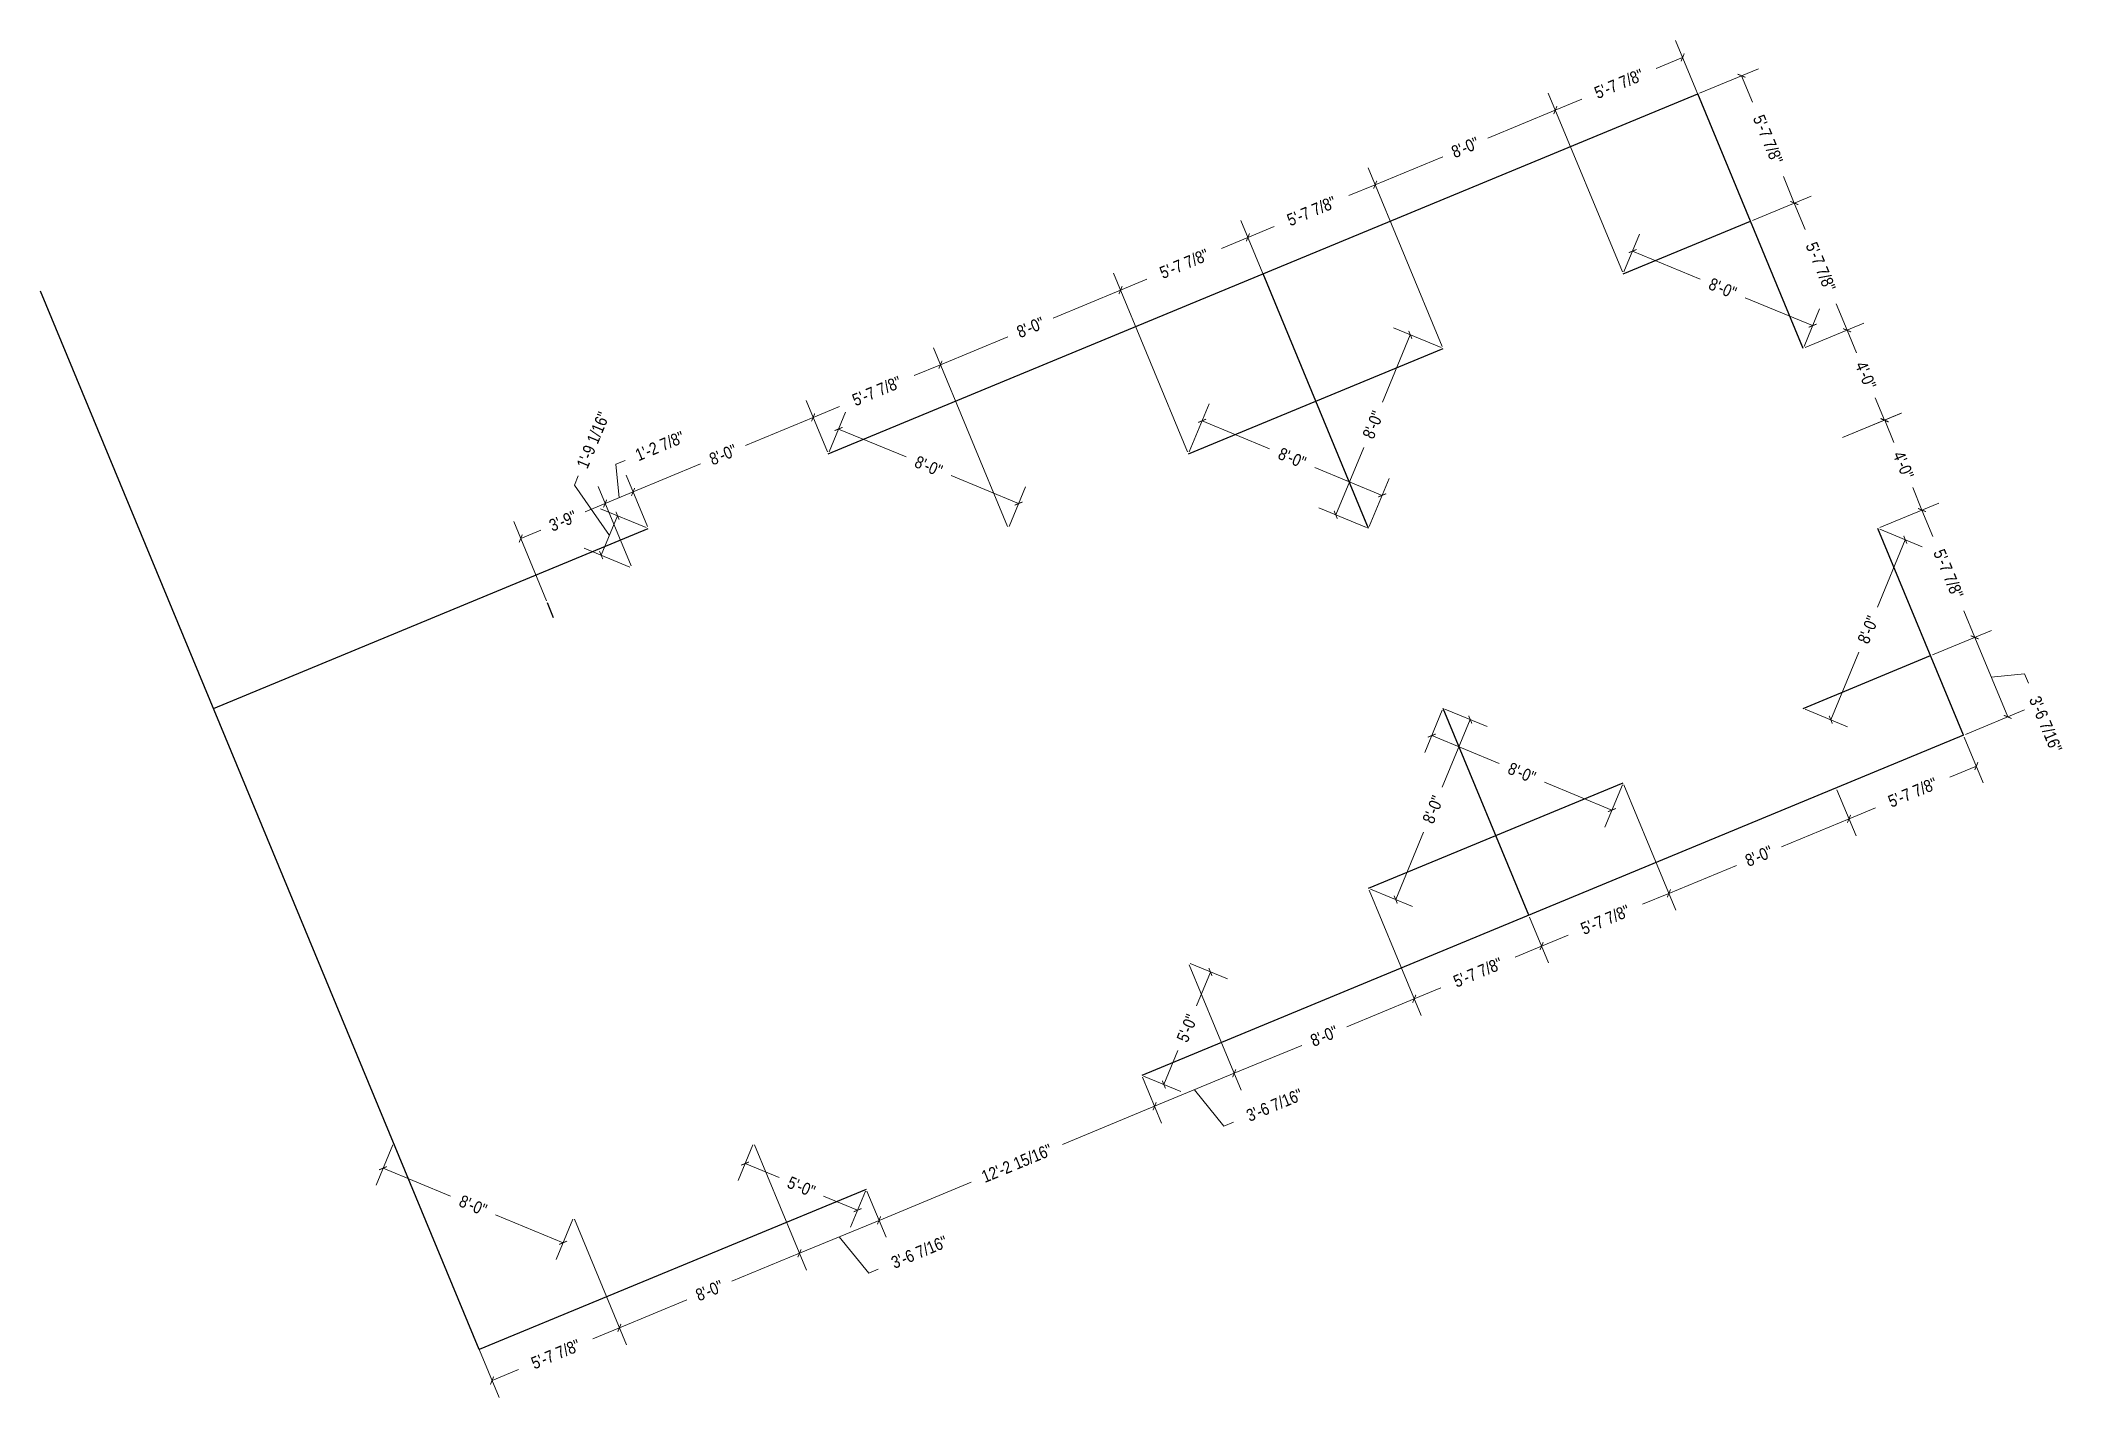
# Model space of a CAD drawing. Header units: inches. Extents: x 16197 to 18735, y 9254 to 10121.
# Drawn here: x 17736 to 18735, y 9280 to 9949 of the extents above; entities that cross this region are included whole.
import ezdxf

# ---------------------------------------------------------------- set-up
doc = ezdxf.new("R2010")
doc.units = ezdxf.units.IN
doc.header["$MEASUREMENT"] = 0
doc.styles.add('ARCHENTLTD', font='technical.ttf', dxfattribs={"height": 6})
doc.dimstyles.get("Standard").update_dxf_attribs({"dimtxt": 0.18, "dimasz": 0.18, "dimexe": 0.18, "dimexo": 0.0625, "dimgap": 0.09, "dimtad": 0, "dimtih": 1, "dimtoh": 1, "dimdec": 4, "dimzin": 0, "dimdsep": 46, "dimtxsty": 'Standard', "dimcen": 0.09, "dimadec": 0, "dimazin": 0, "dimtfac": 1, "dimtdec": 4, "dimtofl": 0, "dimtmove": 0, "dimatfit": 3, "dimfxl": 1, "dimtolj": 1, "dimtzin": 0, "dimarcsym": 0})

msp = doc.modelspace()

# ---------------------------------------------------------------- blocks, each defined once
blk = doc.blocks.new('_ArchTick')
at = {"color": 0, "linetype": 'ByBlock', "const_width": 0.15}
blk.add_lwpolyline([(-0.5, -0.5), (0.5, 0.5)], dxfattribs=at)
blk = doc.blocks.new('*D200')
at = {"color": 3, "lineweight": 9}
for p, q in [((18026.43, 9689.94), (18010.23, 9729.05)), ((18013.67, 9720.73), (18003.75, 9716.62)), ((17984.85, 9672.72), (17968.66, 9711.83)), ((17972.1, 9703.51), (17982.02, 9707.62))]:
    blk.add_line(p, q, dxfattribs=at)
at = {"color": 3, "lineweight": 9, "xscale": 3, "yscale": 3, "zscale": 3}
for p, rotation in [((18013.67, 9720.73), 22.49999999999786), ((17972.1, 9703.51), 202.4999999999979)]:
    blk.add_blockref('_ArchTick', p, dxfattribs=dict(at, rotation=rotation))
at = {"color": 3, "insert": (17992.89, 9712.12), "char_height": 6, "attachment_point": 5, "rotation": 22.5, "style": 'ARCHENTLTD'}
blk.add_mtext('\\A1;3\'-9"', dxfattribs=at)
blk = doc.blocks.new('*D201')
at = {"color": 3, "lineweight": 9}
for p, q in [((18018.88, 9740.05), (18023.5, 9741.96)), ((18020.55, 9723.58), (18018.88, 9740.05)), ((18026.43, 9689.94), (18010.23, 9729.05)), ((18034.48, 9709.39), (18023.98, 9734.74)), ((18013.67, 9720.73), (18027.42, 9726.43))]:
    blk.add_line(p, q, dxfattribs=at)
at = {"color": 3, "lineweight": 9, "xscale": 3, "yscale": 3, "zscale": 3}
for p, rotation in [((18027.42, 9726.43), 22.49999999999789), ((18013.67, 9720.73), 202.4999999999979)]:
    blk.add_blockref('_ArchTick', p, dxfattribs=dict(at, rotation=rotation))
at = {"color": 3, "insert": (18040.57, 9749.04), "char_height": 6, "attachment_point": 5, "rotation": 22.5, "style": 'ARCHENTLTD'}
blk.add_mtext('\\A1;1\'-2 7/8"', dxfattribs=at)
blk = doc.blocks.new('*D202')
at = {"color": 3, "lineweight": 9}
for p, q in [((18123.17, 9746.13), (18112.67, 9771.48)), ((18116.12, 9763.17), (18082.86, 9749.39)), ((18027.42, 9726.43), (18060.68, 9740.2)), ((18034.48, 9709.39), (18023.98, 9734.74))]:
    blk.add_line(p, q, dxfattribs=at)
at = {"color": 3, "lineweight": 9, "xscale": 3, "yscale": 3, "zscale": 3}
for p, rotation in [((18116.12, 9763.17), 22.49999999999789), ((18027.42, 9726.43), 202.4999999999979)]:
    blk.add_blockref('_ArchTick', p, dxfattribs=dict(at, rotation=rotation))
at = {"color": 3, "insert": (18071.77, 9744.8), "char_height": 6, "attachment_point": 5, "rotation": 22.5, "style": 'ARCHENTLTD'}
blk.add_mtext('\\A1;8\'-0"', dxfattribs=at)
blk = doc.blocks.new('*D203')
at = {"color": 3, "lineweight": 9}
for p, q in [((18211.87, 9709.39), (18175.39, 9797.46)), ((18178.83, 9789.14), (18165.83, 9783.76)), ((18123.17, 9746.13), (18112.67, 9771.48)), ((18116.12, 9763.17), (18129.12, 9768.55))]:
    blk.add_line(p, q, dxfattribs=at)
at = {"color": 3, "lineweight": 9, "xscale": 3, "yscale": 3, "zscale": 3}
for p, rotation in [((18178.83, 9789.14), 22.49999999999789), ((18116.12, 9763.17), 202.4999999999979)]:
    blk.add_blockref('_ArchTick', p, dxfattribs=dict(at, rotation=rotation))
at = {"color": 3, "insert": (18147.47, 9776.15), "char_height": 6, "attachment_point": 5, "rotation": 22.5, "style": 'ARCHENTLTD'}
blk.add_mtext('\\A1;5\'-7 7/8"', dxfattribs=at)
blk = doc.blocks.new('*D204')
at = {"color": 3, "lineweight": 9}
for p, q in [((18300.56, 9746.13), (18264.08, 9834.2)), ((18267.52, 9825.88), (18234.27, 9812.11)), ((18211.87, 9709.39), (18175.39, 9797.46)), ((18178.83, 9789.14), (18212.08, 9802.92))]:
    blk.add_line(p, q, dxfattribs=at)
at = {"color": 3, "lineweight": 9, "xscale": 3, "yscale": 3, "zscale": 3}
for p, rotation in [((18267.52, 9825.88), 22.49999999999789), ((18178.83, 9789.14), 202.4999999999979)]:
    blk.add_blockref('_ArchTick', p, dxfattribs=dict(at, rotation=rotation))
at = {"color": 3, "insert": (18223.18, 9807.51), "char_height": 6, "attachment_point": 5, "rotation": 22.5, "style": 'ARCHENTLTD'}
blk.add_mtext('\\A1;8\'-0"', dxfattribs=at)
blk = doc.blocks.new('*D205')
at = {"color": 3, "lineweight": 9}
for p, q in [((18389.25, 9709.39), (18326.79, 9860.17)), ((18330.24, 9851.86), (18317.24, 9846.47)), ((18300.56, 9746.13), (18264.08, 9834.2)), ((18267.52, 9825.88), (18280.53, 9831.27))]:
    blk.add_line(p, q, dxfattribs=at)
at = {"color": 3, "lineweight": 9, "xscale": 3, "yscale": 3, "zscale": 3}
for p, rotation in [((18330.24, 9851.86), 22.49999999999789), ((18267.52, 9825.88), 202.4999999999979)]:
    blk.add_blockref('_ArchTick', p, dxfattribs=dict(at, rotation=rotation))
at = {"color": 3, "insert": (18298.88, 9838.87), "char_height": 6, "attachment_point": 5, "rotation": 22.5, "style": 'ARCHENTLTD'}
blk.add_mtext('\\A1;5\'-7 7/8"', dxfattribs=at)
blk = doc.blocks.new('*D206')
at = {"color": 3, "lineweight": 9}
for p, q in [((18392.95, 9877.84), (18379.95, 9872.45)), ((18425.99, 9798.08), (18389.51, 9886.15)), ((18389.25, 9709.39), (18326.79, 9860.17)), ((18330.24, 9851.86), (18343.24, 9857.24))]:
    blk.add_line(p, q, dxfattribs=at)
at = {"color": 3, "lineweight": 9, "xscale": 3, "yscale": 3, "zscale": 3}
for p, rotation in [((18392.95, 9877.84), 22.49999999999789), ((18330.24, 9851.86), 202.4999999999979)]:
    blk.add_blockref('_ArchTick', p, dxfattribs=dict(at, rotation=rotation))
at = {"color": 3, "insert": (18361.6, 9864.85), "char_height": 6, "attachment_point": 5, "rotation": 22.5, "style": 'ARCHENTLTD'}
blk.add_mtext('\\A1;5\'-7 7/8"', dxfattribs=at)
blk = doc.blocks.new('*D207')
at = {"color": 3, "lineweight": 9}
for p, q in [((18514.68, 9834.82), (18478.2, 9922.89)), ((18481.65, 9914.57), (18448.39, 9900.8)), ((18392.95, 9877.84), (18426.21, 9891.61)), ((18425.99, 9798.08), (18389.51, 9886.15))]:
    blk.add_line(p, q, dxfattribs=at)
at = {"color": 3, "lineweight": 9, "xscale": 3, "yscale": 3, "zscale": 3}
for p, rotation in [((18481.65, 9914.57), 22.49999999999789), ((18392.95, 9877.84), 202.4999999999979)]:
    blk.add_blockref('_ArchTick', p, dxfattribs=dict(at, rotation=rotation))
at = {"color": 3, "insert": (18437.3, 9896.2), "char_height": 6, "attachment_point": 5, "rotation": 22.5, "style": 'ARCHENTLTD'}
blk.add_mtext('\\A1;8\'-0"', dxfattribs=at)
blk = doc.blocks.new('*D208')
at = {"color": 3, "lineweight": 9}
for p, q in [((18603.37, 9798.08), (18540.92, 9948.87)), ((18544.36, 9940.55), (18531.36, 9935.17)), ((18514.68, 9834.82), (18478.2, 9922.89)), ((18481.65, 9914.57), (18494.65, 9919.96))]:
    blk.add_line(p, q, dxfattribs=at)
at = {"color": 3, "lineweight": 9, "xscale": 3, "yscale": 3, "zscale": 3}
for p, rotation in [((18544.36, 9940.55), 22.49999999999789), ((18481.65, 9914.57), 202.4999999999979)]:
    blk.add_blockref('_ArchTick', p, dxfattribs=dict(at, rotation=rotation))
at = {"color": 3, "insert": (18513, 9927.56), "char_height": 6, "attachment_point": 5, "rotation": 22.5, "style": 'ARCHENTLTD'}
blk.add_mtext('\\A1;5\'-7 7/8"', dxfattribs=at)
blk = doc.blocks.new('*D209')
at = {"color": 3, "lineweight": 9}
for p, q in [((18604.68, 9797.54), (18633.65, 9809.54)), ((18625.34, 9806.1), (18629.92, 9795.03)), ((18643.71, 9761.75), (18639.13, 9772.81)), ((18623.05, 9753.19), (18652.02, 9765.2))]:
    blk.add_line(p, q, dxfattribs=at)
at = {"color": 3, "lineweight": 9, "xscale": 3, "yscale": 3, "zscale": 3}
for p, rotation in [((18625.34, 9806.1), 112.5000000000001), ((18643.71, 9761.75), 292.5000000000001)]:
    blk.add_blockref('_ArchTick', p, dxfattribs=dict(at, rotation=rotation))
at = {"color": 3, "insert": (18634.52, 9783.92), "char_height": 6, "attachment_point": 5, "rotation": 292.5, "style": 'ARCHENTLTD'}
blk.add_mtext('\\A1;4\'-0"', dxfattribs=at)
blk = doc.blocks.new('*D210')
at = {"color": 3, "lineweight": 9}
for p, q in [((18578.7, 9860.26), (18607.68, 9872.26)), ((18599.36, 9868.81), (18604.75, 9855.81)), ((18625.34, 9806.1), (18619.95, 9819.1)), ((18604.68, 9797.54), (18633.65, 9809.54))]:
    blk.add_line(p, q, dxfattribs=at)
at = {"color": 3, "lineweight": 9, "xscale": 3, "yscale": 3, "zscale": 3}
for p, rotation in [((18599.36, 9868.81), 112.5000000000001), ((18625.34, 9806.1), 292.5000000000001)]:
    blk.add_blockref('_ArchTick', p, dxfattribs=dict(at, rotation=rotation))
at = {"color": 3, "insert": (18612.35, 9837.45), "char_height": 6, "attachment_point": 5, "rotation": 292.5, "style": 'ARCHENTLTD'}
blk.add_mtext('\\A1;5\'-7 7/8"', dxfattribs=at)
blk = doc.blocks.new('*D211')
at = {"color": 3, "lineweight": 9}
for p, q in [((18552.73, 9922.97), (18581.7, 9934.97)), ((18573.38, 9931.53), (18578.77, 9918.52)), ((18599.36, 9868.81), (18593.98, 9881.81)), ((18578.7, 9860.26), (18607.68, 9872.26))]:
    blk.add_line(p, q, dxfattribs=at)
at = {"color": 3, "lineweight": 9, "xscale": 3, "yscale": 3, "zscale": 3}
for p, rotation in [((18573.38, 9931.53), 112.5000000000001), ((18599.36, 9868.81), 292.5000000000001)]:
    blk.add_blockref('_ArchTick', p, dxfattribs=dict(at, rotation=rotation))
at = {"color": 3, "insert": (18586.37, 9900.17), "char_height": 6, "attachment_point": 5, "rotation": 292.5, "style": 'ARCHENTLTD'}
blk.add_mtext('\\A1;5\'-7 7/8"', dxfattribs=at)
blk = doc.blocks.new('*D212')
at = {"color": 3, "lineweight": 9}
for p, q in [((18623.05, 9753.19), (18652.19, 9765.27)), ((18643.88, 9761.82), (18648.46, 9750.76)), ((18662.25, 9717.48), (18657.66, 9728.54)), ((18641.42, 9708.85), (18670.56, 9720.92))]:
    blk.add_line(p, q, dxfattribs=at)
at = {"color": 3, "lineweight": 9, "xscale": 3, "yscale": 3, "zscale": 3}
for p, rotation in [((18643.88, 9761.82), 112.5000000000026), ((18662.25, 9717.48), 292.5000000000026)]:
    blk.add_blockref('_ArchTick', p, dxfattribs=dict(at, rotation=rotation))
at = {"color": 3, "insert": (18653.06, 9739.65), "char_height": 6, "attachment_point": 5, "rotation": 292.5, "style": 'ARCHENTLTD'}
blk.add_mtext('\\A1;4\'-0"', dxfattribs=at)
blk = doc.blocks.new('*D213')
at = {"color": 3, "lineweight": 9}
for p, q in [((18641.42, 9708.85), (18670.56, 9720.92)), ((18662.25, 9717.48), (18667.63, 9704.47)), ((18688.22, 9654.76), (18682.84, 9667.76)), ((18667.4, 9646.13), (18696.54, 9658.2))]:
    blk.add_line(p, q, dxfattribs=at)
at = {"color": 3, "lineweight": 9, "xscale": 3, "yscale": 3, "zscale": 3}
for p, rotation in [((18662.25, 9717.48), 112.5000000000026), ((18688.22, 9654.76), 292.5000000000026)]:
    blk.add_blockref('_ArchTick', p, dxfattribs=dict(at, rotation=rotation))
at = {"color": 3, "insert": (18675.24, 9686.12), "char_height": 6, "attachment_point": 5, "rotation": 292.5, "style": 'ARCHENTLTD'}
blk.add_mtext('\\A1;5\'-7 7/8"', dxfattribs=at)
blk = doc.blocks.new('*D214')
at = {"color": 3, "lineweight": 9}
for p, q in [((18667.4, 9646.13), (18696.54, 9658.2)), ((18688.22, 9654.76), (18704.46, 9615.56)), ((18696.34, 9635.16), (18712.81, 9636.83)), ((18712.81, 9636.83), (18714.72, 9632.22)), ((18683.63, 9606.94), (18712.77, 9619.01))]:
    blk.add_line(p, q, dxfattribs=at)
at = {"color": 3, "lineweight": 9, "xscale": 3, "yscale": 3, "zscale": 3}
for p, rotation in [((18688.22, 9654.76), 112.5000000000026), ((18704.46, 9615.56), 292.5000000000026)]:
    blk.add_blockref('_ArchTick', p, dxfattribs=dict(at, rotation=rotation))
at = {"color": 3, "insert": (18723.12, 9611.95), "char_height": 6, "attachment_point": 5, "rotation": 292.5, "style": 'ARCHENTLTD'}
blk.add_mtext('\\A1;3\'-6 7/16"', dxfattribs=at)
blk = doc.blocks.new('*D215')
at = {"color": 3, "lineweight": 9}
for p, q in [((17998.51, 9729.73), (18000.43, 9734.35)), ((18015.73, 9705), (17998.51, 9729.73)), ((18033.94, 9708.85), (18011.44, 9718.17)), ((18011.7, 9695.28), (18019.76, 9714.72)), ((18025.89, 9689.4), (18003.39, 9698.72))]:
    blk.add_line(p, q, dxfattribs=at)
at = {"color": 3, "lineweight": 9, "xscale": 3, "yscale": 3, "zscale": 3}
for p, rotation in [((18019.76, 9714.72), 67.50000000000126), ((18011.7, 9695.28), 247.5000000000013)]:
    blk.add_blockref('_ArchTick', p, dxfattribs=dict(at, rotation=rotation))
at = {"color": 3, "insert": (18007.71, 9751.94), "char_height": 6, "attachment_point": 5, "rotation": 67.5, "style": 'ARCHENTLTD'}
blk.add_mtext('\\A1;1\'-9 1/16"', dxfattribs=at)
blk = doc.blocks.new('*D216')
at = {"color": 3, "lineweight": 9}
for p, q in [((18123.94, 9746.13), (18132.07, 9765.75)), ((18128.62, 9757.44), (18161.88, 9743.66)), ((18217.32, 9720.7), (18184.06, 9734.47)), ((18212.63, 9709.39), (18220.76, 9729.02))]:
    blk.add_line(p, q, dxfattribs=at)
at = {"color": 3, "lineweight": 9, "xscale": 3, "yscale": 3, "zscale": 3}
for p, rotation in [((18128.62, 9757.44), 157.5000000000009), ((18217.32, 9720.7), 337.5000000000009)]:
    blk.add_blockref('_ArchTick', p, dxfattribs=dict(at, rotation=rotation))
at = {"color": 3, "insert": (18172.97, 9739.07), "char_height": 6, "attachment_point": 5, "rotation": 337.5, "style": 'ARCHENTLTD'}
blk.add_mtext('\\A1;8\'-0"', dxfattribs=at)
blk = doc.blocks.new('*D217')
at = {"color": 3, "lineweight": 9}
for p, q in [((18301.32, 9746.13), (18311.13, 9769.8)), ((18307.69, 9761.49), (18340.94, 9747.71)), ((18396.38, 9724.75), (18363.13, 9738.52)), ((18390.02, 9709.39), (18399.82, 9733.06))]:
    blk.add_line(p, q, dxfattribs=at)
at = {"color": 3, "lineweight": 9, "xscale": 3, "yscale": 3, "zscale": 3}
for p, rotation in [((18307.69, 9761.49), 157.4999999999991), ((18396.38, 9724.75), 337.4999999999991)]:
    blk.add_blockref('_ArchTick', p, dxfattribs=dict(at, rotation=rotation))
at = {"color": 3, "insert": (18352.03, 9743.12), "char_height": 6, "attachment_point": 5, "rotation": 337.5, "style": 'ARCHENTLTD'}
blk.add_mtext('\\A1;8\'-0"', dxfattribs=at)
blk = doc.blocks.new('*D218')
at = {"color": 3, "lineweight": 9}
for p, q in [((18410.24, 9803.84), (18396.47, 9770.59)), ((18425.45, 9797.54), (18401.93, 9807.28)), ((18373.5, 9715.15), (18387.28, 9748.4)), ((18388.71, 9708.85), (18365.19, 9718.59))]:
    blk.add_line(p, q, dxfattribs=at)
at = {"color": 3, "lineweight": 9, "xscale": 3, "yscale": 3, "zscale": 3}
for p, rotation in [((18410.24, 9803.84), 67.4999999999999), ((18373.5, 9715.15), 247.4999999999999)]:
    blk.add_blockref('_ArchTick', p, dxfattribs=dict(at, rotation=rotation))
at = {"color": 3, "insert": (18391.87, 9759.49), "char_height": 6, "attachment_point": 5, "rotation": 67.5, "style": 'ARCHENTLTD'}
blk.add_mtext('\\A1;8\'-0"', dxfattribs=at)
blk = doc.blocks.new('*D219')
at = {"color": 3, "lineweight": 9}
for p, q in [((18515.45, 9834.82), (18523.15, 9853.43)), ((18519.71, 9845.11), (18552.96, 9831.34)), ((18608.4, 9808.37), (18575.15, 9822.15)), ((18604.14, 9798.08), (18611.85, 9816.69))]:
    blk.add_line(p, q, dxfattribs=at)
at = {"color": 3, "lineweight": 9, "xscale": 3, "yscale": 3, "zscale": 3}
for p, rotation in [((18519.71, 9845.11), 157.5000000000001), ((18608.4, 9808.37), 337.5000000000001)]:
    blk.add_blockref('_ArchTick', p, dxfattribs=dict(at, rotation=rotation))
at = {"color": 3, "insert": (18564.06, 9826.74), "char_height": 6, "attachment_point": 5, "rotation": 337.5, "style": 'ARCHENTLTD'}
blk.add_mtext('\\A1;8\'-0"', dxfattribs=at)
blk = doc.blocks.new('*D220')
at = {"color": 3, "lineweight": 9}
for p, q in [((18641.42, 9708.08), (18662.36, 9699.41)), ((18654.04, 9702.85), (18640.27, 9669.6)), ((18617.31, 9614.16), (18631.08, 9647.41)), ((18604.68, 9619.39), (18625.62, 9610.72))]:
    blk.add_line(p, q, dxfattribs=at)
at = {"color": 3, "lineweight": 9, "xscale": 3, "yscale": 3, "zscale": 3}
for p, rotation in [((18654.04, 9702.85), 67.49999999999824), ((18617.31, 9614.16), 247.4999999999982)]:
    blk.add_blockref('_ArchTick', p, dxfattribs=dict(at, rotation=rotation))
at = {"color": 3, "insert": (18635.68, 9658.51), "char_height": 6, "attachment_point": 5, "rotation": 67.5, "style": 'ARCHENTLTD'}
blk.add_mtext('\\A1;8\'-0"', dxfattribs=at)
blk = doc.blocks.new('*D221')
at = {"color": 3, "lineweight": 9}
for p, q in [((18683.09, 9605.63), (18692.46, 9583)), ((18689.02, 9591.31), (18676.02, 9585.93)), ((18620.37, 9579.65), (18629.75, 9557.02)), ((18626.31, 9565.34), (18639.31, 9570.72))]:
    blk.add_line(p, q, dxfattribs=at)
at = {"color": 3, "lineweight": 9, "xscale": 3, "yscale": 3, "zscale": 3}
for p, rotation in [((18689.02, 9591.31), 22.49999999999912), ((18626.31, 9565.34), 202.4999999999991)]:
    blk.add_blockref('_ArchTick', p, dxfattribs=dict(at, rotation=rotation))
at = {"color": 3, "insert": (18657.66, 9578.32), "char_height": 6, "attachment_point": 5, "rotation": 22.5, "style": 'ARCHENTLTD'}
blk.add_mtext('\\A1;5\'-7 7/8"', dxfattribs=at)
blk = doc.blocks.new('*D222')
at = {"color": 3, "lineweight": 9}
for p, q in [((18515.45, 9582.11), (18541.06, 9520.28)), ((18620.37, 9579.65), (18629.75, 9557.02)), ((18626.31, 9565.34), (18593.05, 9551.56)), ((18537.61, 9528.6), (18570.86, 9542.37))]:
    blk.add_line(p, q, dxfattribs=at)
at = {"color": 3, "lineweight": 9, "xscale": 3, "yscale": 3, "zscale": 3}
for p, rotation in [((18626.31, 9565.34), 22.49999999999904), ((18537.61, 9528.6), 202.499999999999)]:
    blk.add_blockref('_ArchTick', p, dxfattribs=dict(at, rotation=rotation))
at = {"color": 3, "insert": (18581.96, 9546.97), "char_height": 6, "attachment_point": 5, "rotation": 22.5, "style": 'ARCHENTLTD'}
blk.add_mtext('\\A1;8\'-0"', dxfattribs=at)
blk = doc.blocks.new('*D223')
at = {"color": 3, "lineweight": 9}
for p, q in [((18515.45, 9582.11), (18541.06, 9520.28)), ((18537.61, 9528.6), (18524.61, 9523.21)), ((18468.97, 9516.94), (18478.34, 9494.31)), ((18474.9, 9502.62), (18487.9, 9508.01))]:
    blk.add_line(p, q, dxfattribs=at)
at = {"color": 3, "lineweight": 9, "xscale": 3, "yscale": 3, "zscale": 3}
for p, rotation in [((18537.61, 9528.6), 22.49999999999904), ((18474.9, 9502.62), 202.499999999999)]:
    blk.add_blockref('_ArchTick', p, dxfattribs=dict(at, rotation=rotation))
at = {"color": 3, "insert": (18506.26, 9515.61), "char_height": 6, "attachment_point": 5, "rotation": 22.5, "style": 'ARCHENTLTD'}
blk.add_mtext('\\A1;5\'-7 7/8"', dxfattribs=at)
blk = doc.blocks.new('*D224')
at = {"color": 3, "lineweight": 9}
for p, q in [((18390.02, 9530.16), (18415.63, 9468.33)), ((18468.97, 9516.94), (18478.34, 9494.31)), ((18474.9, 9502.62), (18461.9, 9497.23)), ((18412.18, 9476.64), (18425.19, 9482.03))]:
    blk.add_line(p, q, dxfattribs=at)
at = {"color": 3, "lineweight": 9, "xscale": 3, "yscale": 3, "zscale": 3}
for p, rotation in [((18474.9, 9502.62), 22.49999999999904), ((18412.18, 9476.64), 202.499999999999)]:
    blk.add_blockref('_ArchTick', p, dxfattribs=dict(at, rotation=rotation))
at = {"color": 3, "insert": (18443.54, 9489.63), "char_height": 6, "attachment_point": 5, "rotation": 22.5, "style": 'ARCHENTLTD'}
blk.add_mtext('\\A1;5\'-7 7/8"', dxfattribs=at)
blk = doc.blocks.new('*D225')
at = {"color": 3, "lineweight": 9}
for p, q in [((18390.02, 9530.16), (18415.63, 9468.33)), ((18301.32, 9493.42), (18326.93, 9431.59)), ((18412.18, 9476.64), (18378.93, 9462.87)), ((18323.49, 9439.91), (18356.74, 9453.68))]:
    blk.add_line(p, q, dxfattribs=at)
at = {"color": 3, "lineweight": 9, "xscale": 3, "yscale": 3, "zscale": 3}
for p, rotation in [((18412.18, 9476.64), 22.49999999999904), ((18323.49, 9439.91), 202.499999999999)]:
    blk.add_blockref('_ArchTick', p, dxfattribs=dict(at, rotation=rotation))
at = {"color": 3, "insert": (18367.84, 9458.27), "char_height": 6, "attachment_point": 5, "rotation": 22.5, "style": 'ARCHENTLTD'}
blk.add_mtext('\\A1;8\'-0"', dxfattribs=at)
blk = doc.blocks.new('*D226')
at = {"color": 3, "lineweight": 9}
for p, q in [((18301.32, 9493.42), (18326.93, 9431.59)), ((18278.36, 9437.99), (18287.74, 9415.35)), ((18323.49, 9439.91), (18284.29, 9423.67)), ((18303.89, 9431.79), (18318.45, 9413.94)), ((18318.45, 9413.94), (18323.07, 9415.85))]:
    blk.add_line(p, q, dxfattribs=at)
at = {"color": 3, "lineweight": 9, "xscale": 3, "yscale": 3, "zscale": 3}
for p, rotation in [((18323.49, 9439.91), 22.49999999999904), ((18284.29, 9423.67), 202.499999999999)]:
    blk.add_blockref('_ArchTick', p, dxfattribs=dict(at, rotation=rotation))
at = {"color": 3, "insert": (18343.33, 9424.25), "char_height": 6, "attachment_point": 5, "rotation": 22.5, "style": 'ARCHENTLTD'}
blk.add_mtext('\\A1;3\'-6 7/16"', dxfattribs=at)
blk = doc.blocks.new('*D227')
at = {"color": 3, "lineweight": 9}
for p, q in [((18278.36, 9437.99), (18287.74, 9415.35)), ((18284.29, 9423.67), (18239, 9404.91)), ((18142.63, 9381.77), (18152.01, 9359.13)), ((18148.56, 9367.45), (18193.86, 9386.21))]:
    blk.add_line(p, q, dxfattribs=at)
at = {"color": 3, "lineweight": 9, "xscale": 3, "yscale": 3, "zscale": 3}
for p, rotation in [((18284.29, 9423.67), 22.49999999999904), ((18148.56, 9367.45), 202.499999999999)]:
    blk.add_blockref('_ArchTick', p, dxfattribs=dict(at, rotation=rotation))
at = {"color": 3, "insert": (18216.43, 9395.56), "char_height": 6, "attachment_point": 5, "rotation": 22.5, "style": 'ARCHENTLTD'}
blk.add_mtext('\\A1;12\'-2 15/16"', dxfattribs=at)
blk = doc.blocks.new('*D228')
at = {"color": 3, "lineweight": 9}
for p, q in [((18087.2, 9404.73), (18112.81, 9342.9)), ((18142.63, 9381.77), (18152.01, 9359.13)), ((18148.56, 9367.45), (18109.37, 9351.21)), ((18128.97, 9359.33), (18143.52, 9341.48)), ((18143.52, 9341.48), (18148.14, 9343.4))]:
    blk.add_line(p, q, dxfattribs=at)
at = {"color": 3, "lineweight": 9, "xscale": 3, "yscale": 3, "zscale": 3}
for p, rotation in [((18148.56, 9367.45), 22.49999999999904), ((18109.37, 9351.21), 202.499999999999)]:
    blk.add_blockref('_ArchTick', p, dxfattribs=dict(at, rotation=rotation))
at = {"color": 3, "insert": (18168.41, 9351.79), "char_height": 6, "attachment_point": 5, "rotation": 22.5, "style": 'ARCHENTLTD'}
blk.add_mtext('\\A1;3\'-6 7/16"', dxfattribs=at)
blk = doc.blocks.new('*D229')
at = {"color": 3, "lineweight": 9}
for p, q in [((18087.2, 9404.73), (18112.81, 9342.9)), ((17998.51, 9367.99), (18024.12, 9306.16)), ((18109.37, 9351.21), (18076.12, 9337.44)), ((18020.68, 9314.48), (18053.93, 9328.25))]:
    blk.add_line(p, q, dxfattribs=at)
at = {"color": 3, "lineweight": 9, "xscale": 3, "yscale": 3, "zscale": 3}
for p, rotation in [((18109.37, 9351.21), 22.49999999999904), ((18020.68, 9314.48), 202.499999999999)]:
    blk.add_blockref('_ArchTick', p, dxfattribs=dict(at, rotation=rotation))
at = {"color": 3, "insert": (18065.02, 9332.84), "char_height": 6, "attachment_point": 5, "rotation": 22.5, "style": 'ARCHENTLTD'}
blk.add_mtext('\\A1;8\'-0"', dxfattribs=at)
blk = doc.blocks.new('*D230')
at = {"color": 3, "lineweight": 9}
for p, q in [((17909.82, 9404.73), (17961.4, 9280.18)), ((17998.51, 9367.99), (18024.12, 9306.16)), ((18020.68, 9314.48), (18007.67, 9309.09)), ((17957.96, 9288.5), (17970.96, 9293.88))]:
    blk.add_line(p, q, dxfattribs=at)
at = {"color": 3, "lineweight": 9, "xscale": 3, "yscale": 3, "zscale": 3}
for p, rotation in [((18020.68, 9314.48), 22.49999999999904), ((17957.96, 9288.5), 202.499999999999)]:
    blk.add_blockref('_ArchTick', p, dxfattribs=dict(at, rotation=rotation))
at = {"color": 3, "insert": (17989.32, 9301.49), "char_height": 6, "attachment_point": 5, "rotation": 22.5, "style": 'ARCHENTLTD'}
blk.add_mtext('\\A1;5\'-7 7/8"', dxfattribs=at)
blk = doc.blocks.new('*D231')
at = {"color": 3, "lineweight": 9}
for p, q in [((18425.99, 9618.85), (18417.37, 9598.03)), ((18420.81, 9606.35), (18454.06, 9592.57)), ((18509.5, 9569.61), (18476.25, 9583.38)), ((18514.68, 9582.11), (18506.06, 9561.3))]:
    blk.add_line(p, q, dxfattribs=at)
at = {"color": 3, "lineweight": 9, "xscale": 3, "yscale": 3, "zscale": 3}
for p, rotation in [((18420.81, 9606.35), 157.5000000000049), ((18509.5, 9569.61), 337.5000000000049)]:
    blk.add_blockref('_ArchTick', p, dxfattribs=dict(at, rotation=rotation))
at = {"color": 3, "insert": (18465.16, 9587.98), "char_height": 6, "attachment_point": 5, "rotation": 337.5, "style": 'ARCHENTLTD'}
blk.add_mtext('\\A1;8\'-0"', dxfattribs=at)
blk = doc.blocks.new('*D232')
at = {"color": 3, "lineweight": 9}
for p, q in [((18427.3, 9619.39), (18448.08, 9610.78)), ((18439.77, 9614.22), (18425.99, 9580.97)), ((18403.03, 9525.53), (18416.8, 9558.78)), ((18390.56, 9530.7), (18411.34, 9522.09))]:
    blk.add_line(p, q, dxfattribs=at)
at = {"color": 3, "lineweight": 9, "xscale": 3, "yscale": 3, "zscale": 3}
for p, rotation in [((18439.77, 9614.22), 67.49999999999908), ((18403.03, 9525.53), 247.4999999999991)]:
    blk.add_blockref('_ArchTick', p, dxfattribs=dict(at, rotation=rotation))
at = {"color": 3, "insert": (18421.4, 9569.88), "char_height": 6, "attachment_point": 5, "rotation": 67.5, "style": 'ARCHENTLTD'}
blk.add_mtext('\\A1;8\'-0"', dxfattribs=at)
blk = doc.blocks.new('*D233')
at = {"color": 3, "lineweight": 9}
for p, q in [((18301.87, 9493.96), (18320.12, 9486.4)), ((18311.8, 9489.84), (18304.87, 9473.11)), ((18288.84, 9434.41), (18295.77, 9451.15)), ((18278.9, 9438.53), (18297.15, 9430.97))]:
    blk.add_line(p, q, dxfattribs=at)
at = {"color": 3, "lineweight": 9, "xscale": 3, "yscale": 3, "zscale": 3}
for p, rotation in [((18311.8, 9489.84), 67.49999999999874), ((18288.84, 9434.41), 247.4999999999987)]:
    blk.add_blockref('_ArchTick', p, dxfattribs=dict(at, rotation=rotation))
at = {"color": 3, "insert": (18300.32, 9462.13), "char_height": 6, "attachment_point": 5, "rotation": 67.5, "style": 'ARCHENTLTD'}
blk.add_mtext('\\A1;5\'-0"', dxfattribs=at)
blk = doc.blocks.new('*D234')
at = {"color": 3, "lineweight": 9}
for p, q in [((18086.44, 9404.73), (18079.14, 9387.11)), ((18082.59, 9395.43), (18099.32, 9388.5)), ((18138.02, 9372.47), (18121.28, 9379.4)), ((18141.87, 9381.77), (18134.57, 9364.15))]:
    blk.add_line(p, q, dxfattribs=at)
at = {"color": 3, "lineweight": 9, "xscale": 3, "yscale": 3, "zscale": 3}
for p, rotation in [((18082.59, 9395.43), 157.5000000000003), ((18138.02, 9372.47), 337.5000000000003)]:
    blk.add_blockref('_ArchTick', p, dxfattribs=dict(at, rotation=rotation))
at = {"color": 3, "insert": (18110.3, 9383.95), "char_height": 6, "attachment_point": 5, "rotation": 337.5, "style": 'ARCHENTLTD'}
blk.add_mtext('\\A1;5\'-0"', dxfattribs=at)
blk = doc.blocks.new('*D235')
at = {"color": 3, "lineweight": 9}
for p, q in [((17909.05, 9404.73), (17900.81, 9384.84)), ((17904.26, 9393.15), (17937.51, 9379.38)), ((17992.95, 9356.41), (17959.7, 9370.19)), ((17997.74, 9367.99), (17989.51, 9348.1))]:
    blk.add_line(p, q, dxfattribs=at)
at = {"color": 3, "lineweight": 9, "xscale": 3, "yscale": 3, "zscale": 3}
for p, rotation in [((17904.26, 9393.15), 157.5000000000011), ((17992.95, 9356.41), 337.5000000000011)]:
    blk.add_blockref('_ArchTick', p, dxfattribs=dict(at, rotation=rotation))
at = {"color": 3, "insert": (17948.6, 9374.78), "char_height": 6, "attachment_point": 5, "rotation": 337.5, "style": 'ARCHENTLTD'}
blk.add_mtext('\\A1;8\'-0"', dxfattribs=at)

# ---------------------------------------------------------------- dimensions: what is measured, and where the dimension line sits
at = {"color": 6}
for base, p1, p2, angle, picture, middle in [((18544.36069, 9940.55114), (18515.06386, 9833.89507), (18603.7563, 9797.15746), 202.5, '*D208', (18513.00318, 9927.56243)), ((18573.38441, 9931.52745), (18577.77889, 9859.87248), (18551.80147, 9922.5875), 292.5, '*D211', (18586.37312, 9900.16994)), ((18481.64567, 9914.57373), (18426.37143, 9797.15746), (18515.06386, 9833.89507), 202.5, '*D207', (18437.29945, 9896.20492)), ((18392.95324, 9877.83612), (18389.63382, 9708.46502), (18426.37143, 9797.15746), 202.5, '*D206', (18361.59572, 9864.84741)), ((18599.361822, 9868.812426), (18603.7563, 9797.157459), (18577.778887, 9859.872482), 292.5, '*D210', (18612.350528, 9837.454914)), ((18330.238213, 9851.858705), (18300.941385, 9745.202634), (18389.63382, 9708.465024), 202.5, '*D205', (18298.880702, 9838.869998)), ((18267.52319, 9825.88129), (18212.24895, 9708.46502), (18300.94139, 9745.20263), 202.5, '*D204', (18223.17697, 9807.51249)), ((18178.83076, 9789.14368), (18123.55651, 9745.20263), (18212.24895, 9708.46502), 202.5, '*D203', (18147.47324, 9776.15498)), ((18116.11573, 9763.16627), (18034.86408, 9708.46502), (18123.55651, 9745.20263), 202.5, '*D202', (18071.76952, 9744.79746)), ((18027.4233, 9726.42866), (18026.80986, 9689.02043), (18034.86408, 9708.46502), 202.5, '*D201', (18025.80486, 9742.91777)), ((18688.224103, 9654.760298), (18640.49391, 9708.465024), (18666.471322, 9645.750002), 112.5, '*D213', (18675.235396, 9686.11781)), ((18704.45999, 9615.56341), (18666.47132, 9645.75), (18682.70721, 9606.55311), 112.5, '*D214', (18715.67875, 9629.90559)), ((18474.897556, 9502.620157), (18515.063865, 9583.034979), (18468.584726, 9517.860678), 22.5, '*D223', (18506.255067, 9515.608863)), ((18537.61258, 9528.59757), (18619.99218, 9580.5757), (18515.06386, 9583.03498), 22.5, '*D222', (18581.9588, 9546.96637)), ((18323.4901, 9439.90513), (18389.63382, 9531.08015), (18300.94139, 9494.34254), 22.5, '*D225', (18367.83632, 9458.27394)), ((18412.18253, 9476.64274), (18468.58473, 9517.86068), (18389.63382, 9531.08015), 22.5, '*D224', (18443.54004, 9489.63145)), ((18284.29321, 9423.66925), (18300.94139, 9494.34254), (18277.98038, 9438.90977), 22.5, '*D226', (18325.37692, 9416.80922)), ((18148.56451, 9367.44858), (18277.98038, 9438.90977), (18142.25168, 9382.6891), 22.5, '*D227', (18216.42886, 9395.55892)), ((17957.960161, 9288.497677), (17998.12647, 9368.9125), (17909.434035, 9405.650109), 22.5, '*D230', (17989.317673, 9301.486383)), ((18020.67518, 9314.47509), (18086.81891, 9405.65011), (17998.12647, 9368.9125), 22.5, '*D229', (18065.0214, 9332.84389)), ((18109.36762, 9351.2127), (18142.25168, 9382.6891), (18086.81891, 9405.65011), 22.5, '*D228', (18150.45132, 9344.35266))]:
    dim = msp.add_linear_dim(base=base, p1=p1, p2=p2, angle=angle, dimstyle='Standard', override={"dimtxt": 6, "dimasz": 3, "dimexe": 9, "dimexo": 1, "dimgap": 2.5, "dimtih": 0, "dimtoh": 0, "dimrnd": 0.0625, "dimzin": 1, "dimlunit": 4, "dimtxsty": 'ARCHENTLTD', "dimblk": 'ArchTick', "dimcen": 6, "dimclrd": 3, "dimclre": 3, "dimclrt": 3, "dimadec": 2, "dimtmove": 1, "dimldrblk": 'ArchTick', "dimfrac": 2, "dimlwd": 9, "dimlwe": 9}, dxfattribs=at)
    dim.commit()
    dim.dimension.update_dxf_attribs({"geometry": picture, "text_midpoint": middle})
for p1, p2, distance, picture, middle in [((18515.06386, 9833.89507), (18603.7563, 9797.15746), 12.13996, '*D219', (18564.05584, 9826.74212)), ((18622.1251, 9752.81124), (18603.7563, 9797.15746), -23.3612, '*D209', (18634.52364, 9783.92429)), ((18389.63382, 9708.46502), (18426.37143, 9797.15746), 17.45956, '*D218', (18391.87209, 9759.49273)), ((18300.94139, 9745.20263), (18389.63382, 9708.46502), 17.62539, '*D217', (18352.03255, 9743.11757)), ((18123.55651, 9745.20263), (18212.24895, 9708.46502), 13.24361, '*D216', (18172.97084, 9739.06933)), ((18622.1251, 9752.81124), (18640.49391, 9708.46502), 23.54504, '*D212', (18653.06229, 9739.64843)), ((17985.23528, 9671.79967), (18026.80986, 9689.02043), 34.32595, '*D200', (17992.8866, 9712.12309)), ((18603.7563, 9619.77259), (18640.49391, 9708.46502), -14.66755, '*D220', (18635.67616, 9658.50578)), ((18389.63382, 9531.08015), (18426.37143, 9619.77259), -14.49805, '*D232', (18421.39708, 9569.87821)), ((18426.37143, 9619.77259), (18515.06386, 9583.03498), -14.5306, '*D231', (18465.15703, 9587.97926)), ((18682.70721, 9606.55311), (18619.99218, 9580.5757), 16.49622, '*D221', (18657.66252, 9578.32389)), ((18277.98038, 9438.90977), (18300.94139, 9494.34254), -11.7536, '*D233', (18300.3198, 9462.12825)), ((17909.43404, 9405.65011), (17998.12647, 9368.9125), -13.5281, '*D235', (17948.60327, 9374.78297)), ((18086.81891, 9405.65011), (18142.25168, 9382.6891), -11.06279, '*D234', (18110.30174, 9383.94892))]:
    dim = msp.add_aligned_dim(p1=p1, p2=p2, distance=distance, dimstyle='Standard', override={"dimtxt": 6, "dimasz": 3, "dimexe": 9, "dimexo": 1, "dimgap": 2.5, "dimtih": 0, "dimtoh": 0, "dimrnd": 0.0625, "dimzin": 1, "dimlunit": 4, "dimtxsty": 'ARCHENTLTD', "dimblk": 'ArchTick', "dimcen": 6, "dimclrd": 3, "dimclre": 3, "dimclrt": 3, "dimadec": 2, "dimtmove": 1, "dimldrblk": 'ArchTick', "dimfrac": 2, "dimlwd": 9, "dimlwe": 9}, dxfattribs=at)
    dim.commit()
    dim.dimension.update_dxf_attribs({"geometry": picture, "text_midpoint": middle})
dim = msp.add_linear_dim(base=(18019.75809, 9714.72213), p1=(18026.80986, 9689.02043), p2=(18034.86408, 9708.46502), angle=67.5, dimstyle='Standard', override={"dimtxt": 6, "dimasz": 3, "dimexe": 9, "dimexo": 1, "dimgap": 2.5, "dimtih": 0, "dimtoh": 0, "dimrnd": 0.0625, "dimzin": 1, "dimlunit": 4, "dimtxsty": 'ARCHENTLTD', "dimblk": 'ArchTick', "dimcen": 6, "dimclrd": 3, "dimclre": 3, "dimclrt": 3, "dimadec": 2, "dimtmove": 1, "dimldrblk": 'ArchTick', "dimfrac": 2, "dimlwd": 9, "dimlwe": 9}, dxfattribs=at)
dim.commit()
dim.dimension.update_dxf_attribs({"geometry": '*D215', "text_midpoint": (18001.38282, 9736.66094), "dimtype": 161})

# ---------------------------------------------------------------- linework, layer by layer
at = {"color": 6}
for p, q in [((18123.55651, 9745.20263), (18551.80147, 9922.5875)), ((18603.7563, 9797.15746), (18551.80147, 9922.5875)), ((18515.06386, 9833.89507), (18577.77889, 9859.87248)), ((18389.63382, 9708.46502), (18337.67899, 9833.89507)), ((17951.64733, 9303.7382), (17735.61066, 9825.29686)), ((18300.94139, 9745.20263), (18426.37143, 9797.15746)), ((17820.7416, 9619.77259), (18034.86408, 9708.46502)), ((18682.70721, 9606.55311), (18640.49391, 9708.46502)), ((17988.29675, 9664.40864), (17985.23528, 9671.79967)), ((18603.7563, 9619.77259), (18666.47132, 9645.75)), ((18468.58473, 9517.86068), (18426.37143, 9619.77259)), ((18682.70721, 9606.55311), (18277.98038, 9438.90977)), ((18389.63382, 9531.08015), (18515.06386, 9583.03498)), ((18142.25168, 9382.6891), (17951.64733, 9303.7382))]:
    msp.add_line(p, q, dxfattribs=at)

msp.set_redraw_order([(e.dxf.handle, doc.entitydb.next_handle()) for e in msp.query("TEXT MTEXT ATTDEF DIMENSION ARC_DIMENSION")])  # texts and dimensions are drawn at this point

doc.saveas('drawing.dxf')
